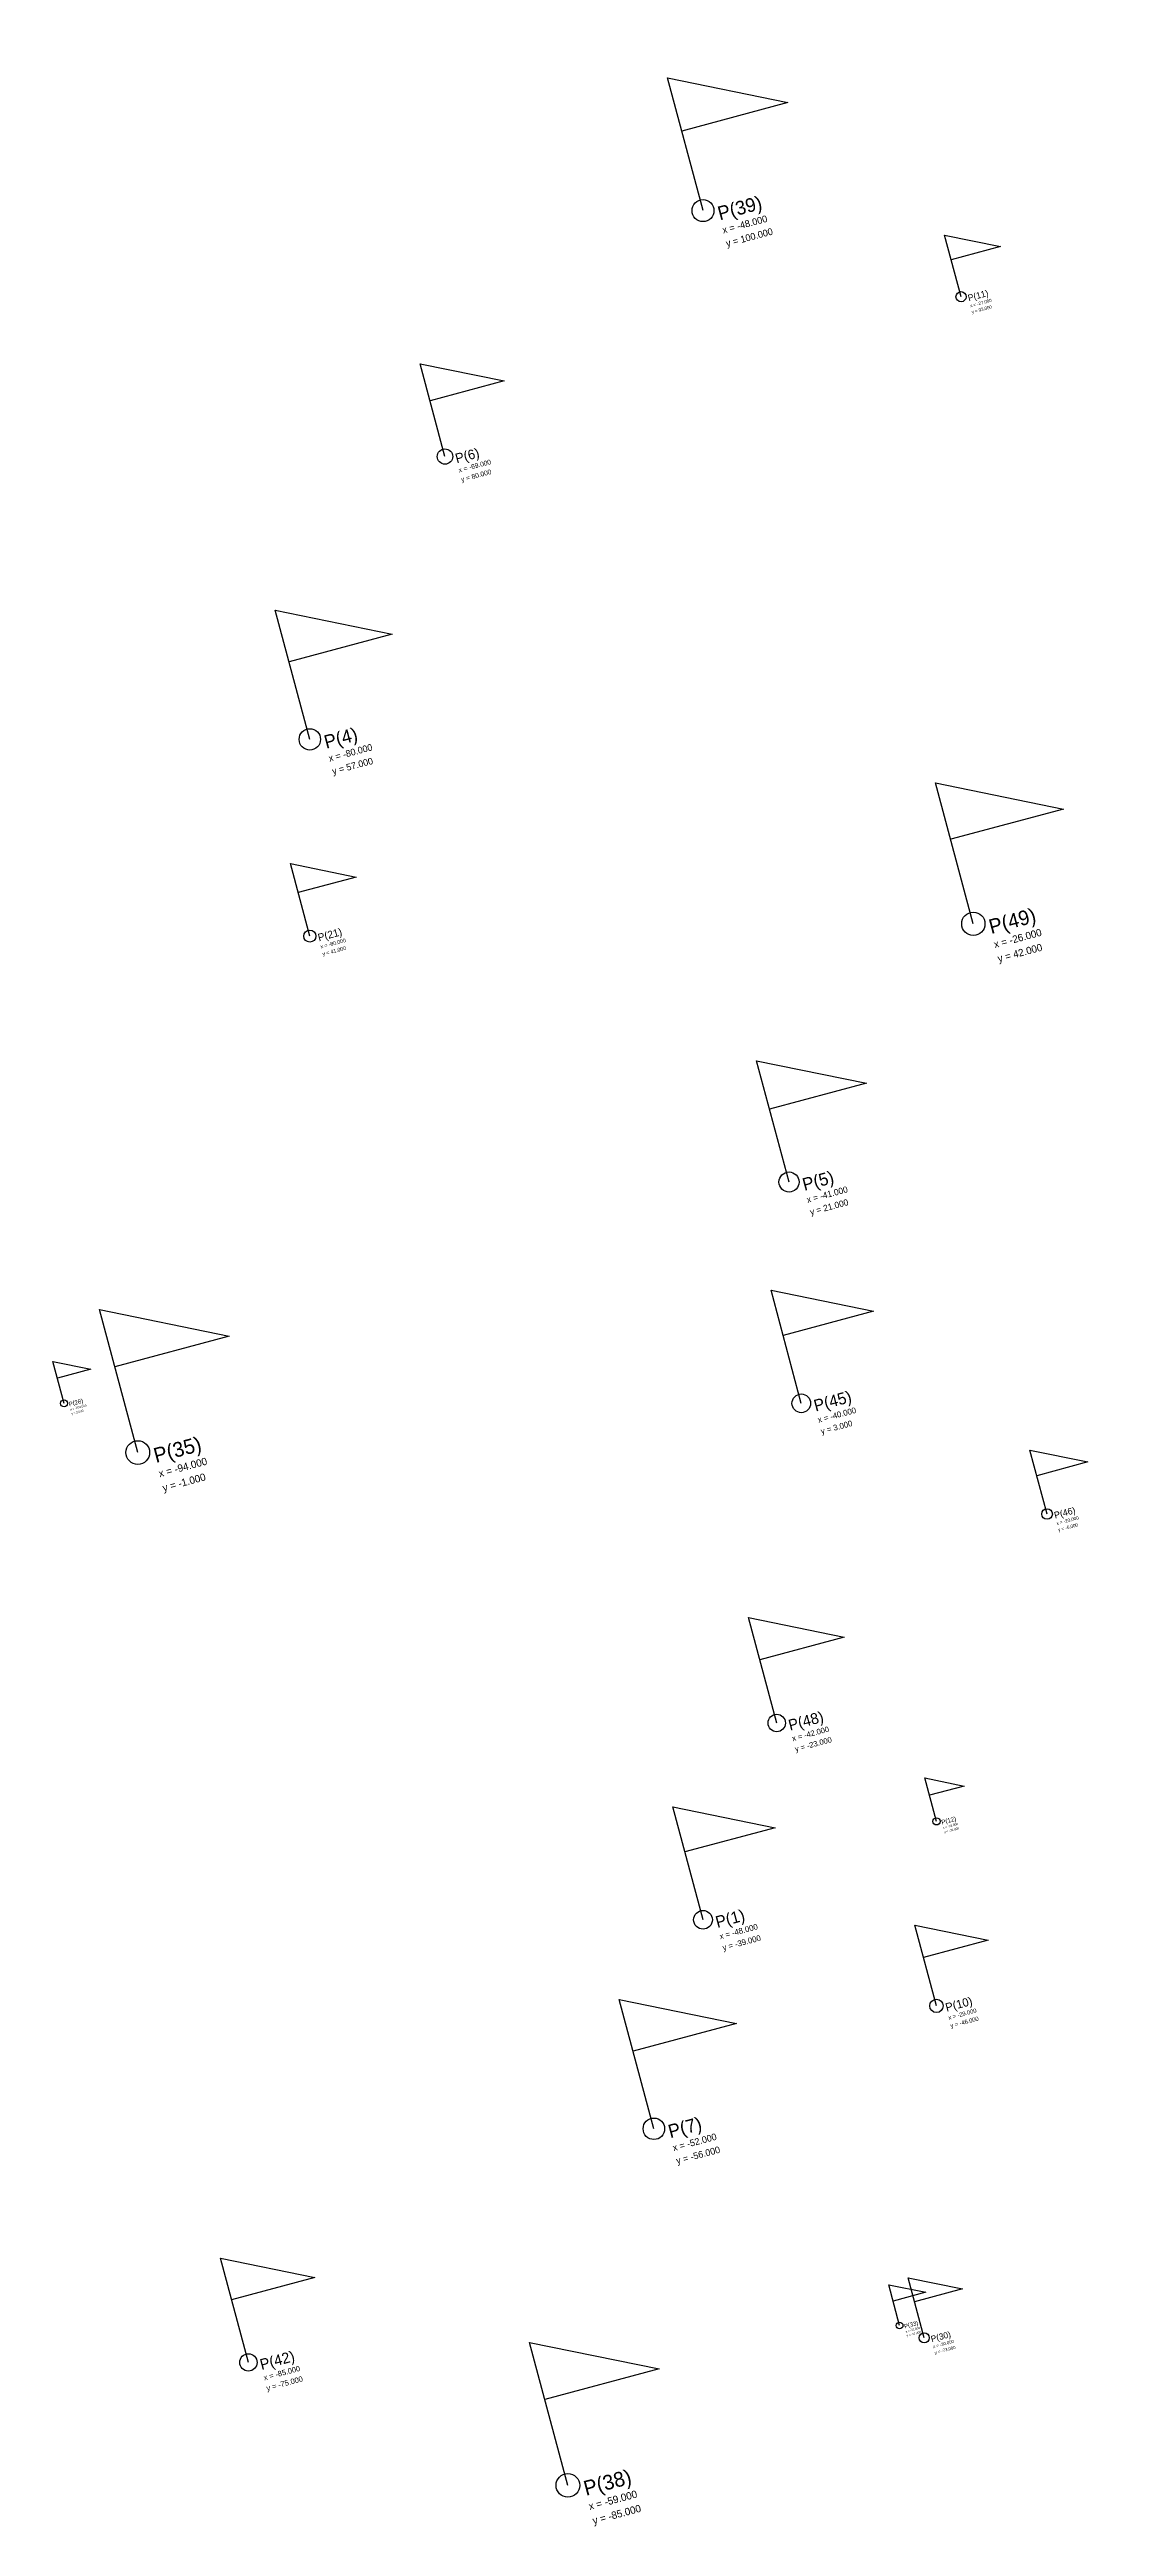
# Model space of a CAD drawing. Header units: metres. Extents: x -101 to 106, y -98 to 113.
# Drawn here: x -101.2 to -15.7, y -88.3 to 113.1 of the extents above; entities that cross this region are included whole.
import ezdxf

# ---------------------------------------------------------------- set-up
doc = ezdxf.new("R2010")
doc.units = ezdxf.units.M

# ---------------------------------------------------------------- blocks, each defined once
blk = doc.blocks.new('FLAG')
blk.add_lwpolyline([(0, 0), (0, 5), (4, 3), (0, 3)])
at = {"color": 2}
blk.add_circle((0, 0), 0.4, dxfattribs=at)
at = {"color": 3}
blk.add_attdef('NAME', (0.5, -0.5), '', height=0.5, dxfattribs=at)
at = {"color": 4}
for tag, p in [('XPOS', (0.5, -1)), ('YPOS', (0.5, -1.5))]:
    blk.add_attdef(tag, p, '', height=0.25, dxfattribs=at)

msp = doc.modelspace()

# ---------------------------------------------------------------- block references
at = {"rotation": 15}
for p, xscale, yscale, zscale, values in [((-48, 100), 2.2340487971016216, 2.2340487971016216, 2.2340487971016216, {'NAME': 'P(39)', 'XPOS': 'x = -48.000', 'YPOS': 'y = 100.000'}), ((-27, 93), 1.0373862919529344, 1.0373862919529344, 1.0373862919529344, {'NAME': 'P(11)', 'XPOS': 'x = -27.000', 'YPOS': 'y = 93.000'}), ((-69, 80), 1.5636212347105154, 1.5636212347105154, 1.5636212347105154, {'NAME': 'P(6)', 'XPOS': 'x = -69.000', 'YPOS': 'y = 80.000'}), ((-80, 57), 2.1744026473220046, 2.1744026473220046, 2.1744026473220046, {'NAME': 'P(4)', 'XPOS': 'x = -80.000', 'YPOS': 'y = 57.000'}), ((-26, 42), 2.372710992604862, 2.372710992604862, 2.372710992604862, {'NAME': 'P(49)', 'XPOS': 'x = -26.000', 'YPOS': 'y = 42.000'}), ((-80, 41), 1.220539975135021, 1.220539975135021, 1.220539975135021, {'NAME': 'P(21)', 'XPOS': 'x = -80.000', 'YPOS': 'y = 41.000'}), ((-41, 21), 2.041425802324121, 2.041425802324121, 2.041425802324121, {'NAME': 'P(5)', 'XPOS': 'x = -41.000', 'YPOS': 'y = 21.000'}), ((-40, 3), 1.9029959155064016, 1.9029959155064016, 1.9029959155064016, {'NAME': 'P(45)', 'XPOS': 'x = -40.000', 'YPOS': 'y = 3.000'}), ((-94, -1), 2.4089747479480117, 2.4089747479480117, 2.4089747479480117, {'NAME': 'P(35)', 'XPOS': 'x = -94.000', 'YPOS': 'y = -1.000'}), ((-100, 3), 0.7065700252683236, 0.7065700252683236, 0.7065700252683236, {'NAME': 'P(28)', 'XPOS': 'x = -100.000', 'YPOS': 'y = 3.000'}), ((-20, -6), 1.0758851965123275, 1.0758851965123275, 1.0758851965123275, {'NAME': 'P(46)', 'XPOS': 'x = -20.000', 'YPOS': 'y = -6.000'}), ((-42, -23), 1.7753444301749004, 1.7753444301749004, 1.7753444301749004, {'NAME': 'P(48)', 'XPOS': 'x = -42.000', 'YPOS': 'y = -23.000'}), ((-48, -39), 1.9037910370280438, 1.9037910370280438, 1.9037910370280438, {'NAME': 'P(1)', 'XPOS': 'x = -48.000', 'YPOS': 'y = -39.000'}), ((-29, -31), 0.7316676415749737, 0.7316676415749737, 0.7316676415749737, {'NAME': 'P(12)', 'XPOS': 'x = -29.000', 'YPOS': 'y = -31.000'}), ((-29, -46), 1.3604544633332094, 1.3604544633332094, 1.3604544633332094, {'NAME': 'P(10)', 'XPOS': 'x = -29.000', 'YPOS': 'y = -46.000'}), ((-52, -56), 2.180060951779483, 2.180060951779483, 2.180060951779483, {'NAME': 'P(7)', 'XPOS': 'x = -52.000', 'YPOS': 'y = -56.000'}), ((-85, -75), 1.7544398578106937, 1.7544398578106937, 1.7544398578106937, {'NAME': 'P(42)', 'XPOS': 'x = -85.000', 'YPOS': 'y = -75.000'}), ((-32, -72), 0.6880013445327635, 0.6880013445327635, 0.6880013445327635, {'NAME': 'P(33)', 'XPOS': 'x = -32.000', 'YPOS': 'y = -72.000'}), ((-30, -73), 1.0100685937209322, 1.0100685937209322, 1.0100685937209322, {'NAME': 'P(30)', 'XPOS': 'x = -30.000', 'YPOS': 'y = -73.000'}), ((-59, -85), 2.4081132465982362, 2.4081132465982362, 2.4081132465982362, {'NAME': 'P(38)', 'XPOS': 'x = -59.000', 'YPOS': 'y = -85.000'})]:
    msp.add_blockref('FLAG', p, dxfattribs=dict(at, xscale=xscale, yscale=yscale, zscale=zscale)).add_auto_attribs(values)

doc.saveas('drawing.dxf')
